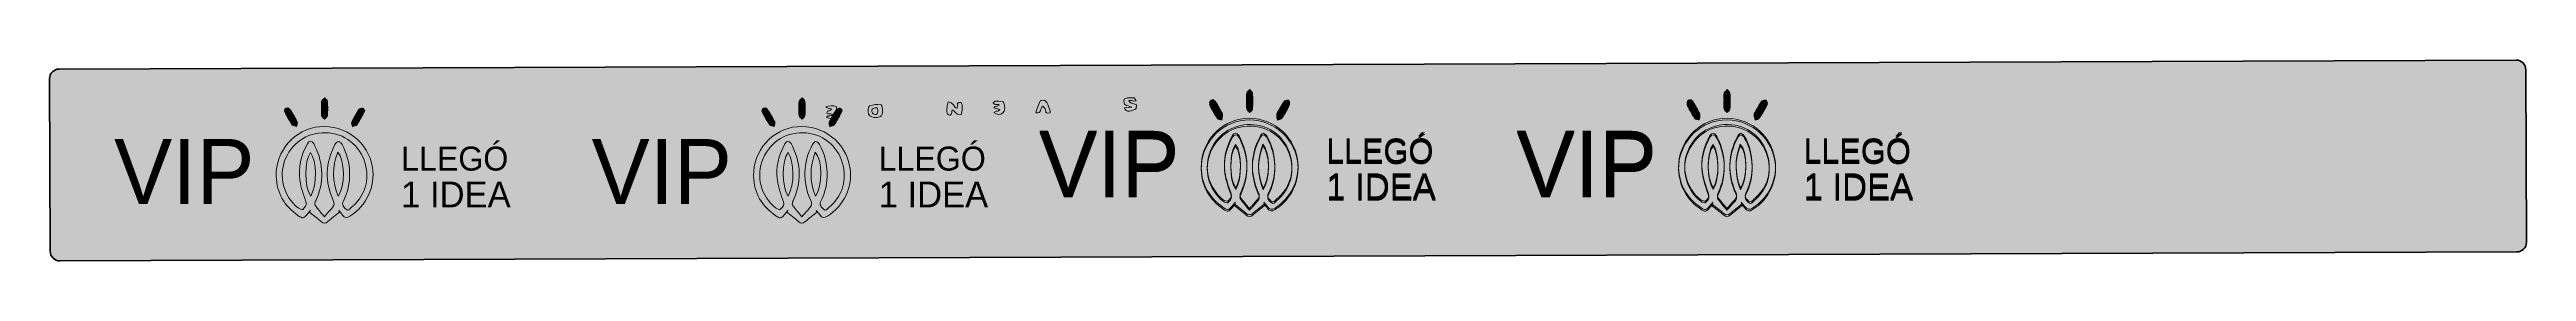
# Model space of a CAD drawing. Header units: millimetres. Extents: x -336 to 268, y -416 to 74.
# Drawn here: x 9.9 to 267.3, y -34.5 to -13.6 of the extents above; entities that cross this region are included whole.
import ezdxf

# ---------------------------------------------------------------- set-up
doc = ezdxf.new("R2010")
doc.units = ezdxf.units.MM
doc.header["$MEASUREMENT"] = 0
doc.layers.add('Capa 1', color=7, linetype='Continuous', lineweight=0)

msp = doc.modelspace()

# ---------------------------------------------------------------- hatches: boundary and pattern name
at = {"layer": 'Capa 1', "true_color": 0x92784b, "transparency": 33554687}
h = msp.add_hatch(color=35, dxfattribs=at)
h.dxf.hatch_style = 2
edge = h.paths.add_edge_path()
edge.add_spline(control_points=[(10.94, -14.52), (10.94, -14.52), (266.28, -13.59), (266.28, -13.59), (266.83, -13.59), (267.28, -14.04), (267.28, -14.59), (267.28, -14.59), (267.34, -32.59), (267.34, -32.59), (267.35, -33.14), (266.9, -33.59), (266.35, -33.59), (266.35, -33.59), (11.01, -34.52), (11.01, -34.52), (10.46, -34.52), (10.01, -34.07), (10.01, -33.52), (10.01, -33.52), (9.94, -15.52), (9.94, -15.52), (9.94, -14.97), (10.39, -14.52), (10.94, -14.52)], knot_values=[0, 0, 0, 0, 1, 1, 1, 2, 2, 2, 3, 3, 3, 4, 4, 4, 5, 5, 5, 6, 6, 6, 7, 7, 7, 8, 8, 8, 8], degree=3, periodic=0)
at = {"layer": 'Capa 1', "true_color": 0x000000, "transparency": 33554687}
h = msp.add_hatch(color=18, dxfattribs=at)
h.dxf.hatch_style = 2
edge = h.paths.add_edge_path()
edge.add_spline(control_points=[(38.2, -18.64), (38.2, -18.39), (38.16, -18.13), (38.22, -17.89), (38.25, -17.75), (38.43, -17.65), (38.54, -17.53), (38.64, -17.65), (38.81, -17.76), (38.82, -17.89), (38.86, -18.38), (38.86, -18.89), (38.82, -19.38), (38.81, -19.51), (38.61, -19.63), (38.5, -19.75), (38.4, -19.62), (38.25, -19.5), (38.21, -19.35), (38.16, -19.12), (38.2, -18.88), (38.2, -18.64), (38.2, -18.64), (38.2, -18.64), (38.2, -18.64)], knot_values=[0, 0, 0, 0, 1, 1, 1, 2, 2, 2, 3, 3, 3, 4, 4, 4, 5, 5, 5, 6, 6, 6, 7, 7, 7, 8, 8, 8, 8], degree=3, periodic=0)
h = msp.add_hatch(color=18, dxfattribs=at)
h.dxf.hatch_style = 2
edge = h.paths.add_edge_path()
edge.add_spline(control_points=[(87.82, -18.64), (87.82, -18.39), (87.78, -18.13), (87.84, -17.89), (87.87, -17.75), (88.04, -17.65), (88.16, -17.53), (88.26, -17.65), (88.43, -17.76), (88.44, -17.89), (88.47, -18.38), (88.48, -18.89), (88.44, -19.38), (88.43, -19.51), (88.23, -19.63), (88.12, -19.75), (88.02, -19.62), (87.86, -19.5), (87.83, -19.35), (87.78, -19.12), (87.82, -18.88), (87.82, -18.64), (87.82, -18.64), (87.82, -18.64), (87.82, -18.64)], knot_values=[0, 0, 0, 0, 1, 1, 1, 2, 2, 2, 3, 3, 3, 4, 4, 4, 5, 5, 5, 6, 6, 6, 7, 7, 7, 8, 8, 8, 8], degree=3, periodic=0)
h = msp.add_hatch(color=18, dxfattribs=at)
h.dxf.hatch_style = 2
edge = h.paths.add_edge_path()
edge.add_spline(control_points=[(130.85, -17.7), (130.92, -17.76), (131.05, -17.83), (131.12, -17.94), (131.37, -18.35), (131.61, -18.76), (131.82, -19.18), (131.87, -19.31), (131.78, -19.5), (131.76, -19.67), (131.6, -19.61), (131.38, -19.61), (131.3, -19.5), (131.02, -19.09), (130.78, -18.64), (130.55, -18.2), (130.42, -17.96), (130.55, -17.71), (130.85, -17.7)], knot_values=[0, 0, 0, 0, 1, 1, 1, 2, 2, 2, 3, 3, 3, 4, 4, 4, 5, 5, 5, 6, 6, 6, 6], degree=3, periodic=0)
h = msp.add_hatch(color=18, dxfattribs=at)
h.dxf.hatch_style = 2
edge = h.paths.add_edge_path()
edge.add_spline(control_points=[(130.85, -17.87), (130.92, -17.93), (131.05, -18), (131.12, -18.11), (131.37, -18.52), (131.61, -18.92), (131.82, -19.35), (131.87, -19.48), (131.78, -19.67), (131.76, -19.83), (131.6, -19.78), (131.38, -19.78), (131.3, -19.67), (131.02, -19.25), (130.78, -18.81), (130.55, -18.37), (130.42, -18.13), (130.55, -17.88), (130.85, -17.87)], knot_values=[0, 0, 0, 0, 1, 1, 1, 2, 2, 2, 3, 3, 3, 4, 4, 4, 5, 5, 5, 6, 6, 6, 6], degree=3, periodic=0)
h = msp.add_hatch(color=18, dxfattribs=at)
h.dxf.hatch_style = 2
edge = h.paths.add_edge_path()
edge.add_spline(control_points=[(134.34, -17.79), (134.34, -17.54), (134.3, -17.28), (134.35, -17.04), (134.38, -16.9), (134.56, -16.79), (134.67, -16.67), (134.77, -16.79), (134.95, -16.91), (134.96, -17.03), (134.99, -17.53), (134.99, -18.03), (134.95, -18.53), (134.95, -18.66), (134.75, -18.77), (134.64, -18.89), (134.54, -18.76), (134.38, -18.64), (134.35, -18.49), (134.3, -18.27), (134.33, -18.02), (134.33, -17.79), (134.34, -17.79), (134.34, -17.79), (134.34, -17.79)], knot_values=[0, 0, 0, 0, 1, 1, 1, 2, 2, 2, 3, 3, 3, 4, 4, 4, 5, 5, 5, 6, 6, 6, 7, 7, 7, 8, 8, 8, 8], degree=3, periodic=0)
h = msp.add_hatch(color=18, dxfattribs=at)
h.dxf.hatch_style = 2
edge = h.paths.add_edge_path()
edge.add_spline(control_points=[(134.34, -17.96), (134.34, -17.71), (134.3, -17.45), (134.35, -17.21), (134.38, -17.07), (134.56, -16.96), (134.67, -16.84), (134.77, -16.96), (134.95, -17.07), (134.96, -17.2), (134.99, -17.7), (134.99, -18.2), (134.95, -18.7), (134.95, -18.83), (134.75, -18.94), (134.64, -19.06), (134.54, -18.93), (134.38, -18.81), (134.35, -18.66), (134.3, -18.44), (134.33, -18.19), (134.33, -17.96), (134.34, -17.96), (134.34, -17.96), (134.34, -17.96)], knot_values=[0, 0, 0, 0, 1, 1, 1, 2, 2, 2, 3, 3, 3, 4, 4, 4, 5, 5, 5, 6, 6, 6, 7, 7, 7, 8, 8, 8, 8], degree=3, periodic=0)
h = msp.add_hatch(color=18, dxfattribs=at)
h.dxf.hatch_style = 2
edge = h.paths.add_edge_path()
edge.add_spline(control_points=[(138.84, -18.01), (138.78, -18.13), (138.75, -18.22), (138.71, -18.3), (138.48, -18.7), (138.27, -19.11), (138.01, -19.49), (137.93, -19.6), (137.71, -19.61), (137.56, -19.67), (137.53, -19.51), (137.43, -19.32), (137.48, -19.2), (137.7, -18.75), (137.96, -18.32), (138.23, -17.9), (138.29, -17.8), (138.49, -17.74), (138.62, -17.75), (138.7, -17.75), (138.77, -17.92), (138.84, -18.01)], knot_values=[0, 0, 0, 0, 1, 1, 1, 2, 2, 2, 3, 3, 3, 4, 4, 4, 5, 5, 5, 6, 6, 6, 7, 7, 7, 7], degree=3, periodic=0)
h = msp.add_hatch(color=18, dxfattribs=at)
h.dxf.hatch_style = 2
edge = h.paths.add_edge_path()
edge.add_spline(control_points=[(138.84, -18.17), (138.78, -18.3), (138.75, -18.39), (138.71, -18.47), (138.48, -18.87), (138.27, -19.28), (138.01, -19.65), (137.93, -19.77), (137.71, -19.78), (137.56, -19.84), (137.53, -19.68), (137.43, -19.48), (137.48, -19.37), (137.7, -18.92), (137.96, -18.48), (138.23, -18.07), (138.29, -17.97), (138.49, -17.91), (138.62, -17.92), (138.7, -17.92), (138.77, -18.09), (138.84, -18.17)], knot_values=[0, 0, 0, 0, 1, 1, 1, 2, 2, 2, 3, 3, 3, 4, 4, 4, 5, 5, 5, 6, 6, 6, 7, 7, 7, 7], degree=3, periodic=0)
h = msp.add_hatch(color=18, dxfattribs=at)
h.dxf.hatch_style = 2
edge = h.paths.add_edge_path()
edge.add_spline(control_points=[(180.47, -17.7), (180.54, -17.76), (180.67, -17.83), (180.74, -17.94), (180.98, -18.35), (181.23, -18.76), (181.43, -19.18), (181.49, -19.31), (181.4, -19.5), (181.38, -19.67), (181.22, -19.61), (181, -19.61), (180.92, -19.5), (180.64, -19.09), (180.4, -18.64), (180.16, -18.2), (180.03, -17.96), (180.17, -17.71), (180.47, -17.7)], knot_values=[0, 0, 0, 0, 1, 1, 1, 2, 2, 2, 3, 3, 3, 4, 4, 4, 5, 5, 5, 6, 6, 6, 6], degree=3, periodic=0)
h = msp.add_hatch(color=18, dxfattribs=at)
h.dxf.hatch_style = 2
edge = h.paths.add_edge_path()
edge.add_spline(control_points=[(180.47, -17.87), (180.54, -17.93), (180.67, -18), (180.74, -18.11), (180.98, -18.52), (181.23, -18.92), (181.43, -19.35), (181.49, -19.48), (181.4, -19.67), (181.38, -19.83), (181.22, -19.78), (181, -19.78), (180.92, -19.67), (180.64, -19.25), (180.4, -18.81), (180.16, -18.37), (180.03, -18.13), (180.17, -17.88), (180.47, -17.87)], knot_values=[0, 0, 0, 0, 1, 1, 1, 2, 2, 2, 3, 3, 3, 4, 4, 4, 5, 5, 5, 6, 6, 6, 6], degree=3, periodic=0)
h = msp.add_hatch(color=18, dxfattribs=at)
h.dxf.hatch_style = 2
edge = h.paths.add_edge_path()
edge.add_spline(control_points=[(183.96, -17.79), (183.96, -17.54), (183.92, -17.28), (183.97, -17.04), (184, -16.9), (184.18, -16.79), (184.29, -16.67), (184.39, -16.79), (184.57, -16.91), (184.57, -17.03), (184.61, -17.53), (184.61, -18.03), (184.57, -18.53), (184.56, -18.66), (184.37, -18.77), (184.25, -18.89), (184.15, -18.76), (184, -18.64), (183.97, -18.49), (183.92, -18.27), (183.95, -18.02), (183.95, -17.79), (183.95, -17.79), (183.95, -17.79), (183.96, -17.79)], knot_values=[0, 0, 0, 0, 1, 1, 1, 2, 2, 2, 3, 3, 3, 4, 4, 4, 5, 5, 5, 6, 6, 6, 7, 7, 7, 8, 8, 8, 8], degree=3, periodic=0)
h = msp.add_hatch(color=18, dxfattribs=at)
h.dxf.hatch_style = 2
edge = h.paths.add_edge_path()
edge.add_spline(control_points=[(183.96, -17.96), (183.96, -17.71), (183.92, -17.45), (183.97, -17.21), (184, -17.07), (184.18, -16.96), (184.29, -16.84), (184.39, -16.96), (184.57, -17.07), (184.57, -17.2), (184.61, -17.7), (184.61, -18.2), (184.57, -18.7), (184.56, -18.83), (184.37, -18.94), (184.25, -19.06), (184.15, -18.93), (184, -18.81), (183.97, -18.66), (183.92, -18.44), (183.95, -18.19), (183.95, -17.96), (183.95, -17.96), (183.95, -17.96), (183.96, -17.96)], knot_values=[0, 0, 0, 0, 1, 1, 1, 2, 2, 2, 3, 3, 3, 4, 4, 4, 5, 5, 5, 6, 6, 6, 7, 7, 7, 8, 8, 8, 8], degree=3, periodic=0)
h = msp.add_hatch(color=18, dxfattribs=at)
h.dxf.hatch_style = 2
edge = h.paths.add_edge_path()
edge.add_spline(control_points=[(188.46, -18.01), (188.4, -18.13), (188.37, -18.22), (188.33, -18.3), (188.1, -18.7), (187.88, -19.11), (187.62, -19.49), (187.55, -19.6), (187.33, -19.61), (187.18, -19.67), (187.15, -19.51), (187.05, -19.32), (187.1, -19.2), (187.32, -18.75), (187.57, -18.32), (187.85, -17.9), (187.91, -17.8), (188.11, -17.74), (188.23, -17.75), (188.32, -17.75), (188.39, -17.92), (188.46, -18.01)], knot_values=[0, 0, 0, 0, 1, 1, 1, 2, 2, 2, 3, 3, 3, 4, 4, 4, 5, 5, 5, 6, 6, 6, 7, 7, 7, 7], degree=3, periodic=0)
h = msp.add_hatch(color=18, dxfattribs=at)
h.dxf.hatch_style = 2
edge = h.paths.add_edge_path()
edge.add_spline(control_points=[(188.46, -18.17), (188.4, -18.3), (188.37, -18.39), (188.33, -18.47), (188.1, -18.87), (187.88, -19.28), (187.62, -19.65), (187.55, -19.77), (187.33, -19.78), (187.18, -19.84), (187.15, -19.68), (187.05, -19.48), (187.1, -19.37), (187.32, -18.92), (187.57, -18.48), (187.85, -18.07), (187.91, -17.97), (188.11, -17.91), (188.23, -17.92), (188.32, -17.92), (188.39, -18.09), (188.46, -18.17)], knot_values=[0, 0, 0, 0, 1, 1, 1, 2, 2, 2, 3, 3, 3, 4, 4, 4, 5, 5, 5, 6, 6, 6, 7, 7, 7, 7], degree=3, periodic=0)
h = msp.add_hatch(color=18, dxfattribs=at)
h.dxf.hatch_style = 2
edge = h.paths.add_edge_path()
edge.add_spline(control_points=[(37.08, -27.76), (37.78, -26.6), (37.71, -24.09), (37.07, -23.23), (36.39, -24.1), (36.39, -26.74), (37.08, -27.76)], knot_values=[0, 0, 0, 0, 1, 1, 1, 2, 2, 2, 2], degree=3, periodic=0)
edge = h.paths.add_edge_path()
edge.add_spline(control_points=[(39.92, -27.79), (40.68, -26.74), (40.64, -23.97), (39.9, -23.2), (39.31, -24.73), (39.3, -26.23), (39.92, -27.79)], knot_values=[0, 0, 0, 0, 1, 1, 1, 2, 2, 2, 2], degree=3, periodic=0)
edge = h.paths.add_edge_path()
edge.add_spline(control_points=[(38.5, -29.93), (38.83, -29.56), (39.08, -29.26), (39.34, -28.97), (39.56, -28.73), (39.56, -28.51), (39.42, -28.22), (38.55, -26.25), (38.6, -24.31), (39.6, -22.4), (39.68, -22.26), (39.85, -22.07), (39.95, -22.08), (40.1, -22.09), (40.27, -22.26), (40.34, -22.4), (40.85, -23.32), (41.11, -24.31), (41.13, -25.35), (41.15, -26.38), (40.95, -27.38), (40.48, -28.3), (40.26, -28.71), (40.55, -28.92), (40.76, -29.14), (40.99, -29.39), (41.16, -29.08), (41.3, -28.96), (42.62, -27.84), (43.14, -26.4), (42.82, -24.71), (42.46, -22.78), (40.87, -21.34), (39, -21.18), (36.99, -21.01), (35.29, -21.99), (34.47, -23.86), (33.69, -25.63), (34.25, -27.81), (35.78, -29), (35.91, -29.1), (36.21, -29.2), (36.26, -29.15), (36.45, -28.94), (36.74, -28.76), (36.59, -28.35), (36.33, -27.62), (36.07, -26.88), (35.96, -26.12), (35.76, -24.78), (36.08, -23.5), (36.74, -22.31), (36.94, -21.96), (37.18, -21.97), (37.4, -22.3), (37.44, -22.38), (37.48, -22.47), (37.52, -22.55), (38.44, -24.44), (38.47, -26.35), (37.6, -28.27), (37.54, -28.4), (37.48, -28.62), (37.54, -28.71), (37.82, -29.11), (38.15, -29.49), (38.5, -29.93)], knot_values=[0, 0, 0, 0, 1, 1, 1, 2, 2, 2, 3, 3, 3, 4, 4, 4, 5, 5, 5, 6, 6, 6, 7, 7, 7, 8, 8, 8, 9, 9, 9, 10, 10, 10, 11, 11, 11, 12, 12, 12, 13, 13, 13, 14, 14, 14, 15, 15, 15, 16, 16, 16, 17, 17, 17, 18, 18, 18, 19, 19, 19, 20, 20, 20, 21, 21, 21, 22, 22, 22, 22], degree=3, periodic=0)
edge = h.paths.add_edge_path()
edge.add_spline(control_points=[(40.08, -29.43), (39.67, -29.76), (39.25, -30.08), (38.86, -30.43), (38.61, -30.65), (38.41, -30.63), (38.17, -30.42), (37.77, -30.08), (37.35, -29.76), (36.93, -29.44), (36.97, -29.37), (37.01, -29.31), (37.05, -29.25), (36.94, -29.39), (36.82, -29.53), (36.71, -29.67), (36.35, -30.1), (36.25, -30.12), (35.79, -29.81), (34.34, -28.82), (33.55, -27.46), (33.49, -25.7), (33.41, -23.06), (35.43, -20.76), (38.01, -20.53), (40.69, -20.3), (43.07, -22.14), (43.5, -24.77), (43.82, -26.77), (42.88, -28.79), (41.16, -29.86), (40.84, -30.07), (40.62, -30.05), (40.39, -29.75), (40.27, -29.58), (40.13, -29.42), (40, -29.26), (40.03, -29.32), (40.05, -29.37), (40.08, -29.43)], knot_values=[0, 0, 0, 0, 1, 1, 1, 2, 2, 2, 3, 3, 3, 4, 4, 4, 5, 5, 5, 6, 6, 6, 7, 7, 7, 8, 8, 8, 9, 9, 9, 10, 10, 10, 11, 11, 11, 12, 12, 12, 13, 13, 13, 13], degree=3, periodic=0)
h = msp.add_hatch(color=18, dxfattribs=at)
h.dxf.hatch_style = 2
edge = h.paths.add_edge_path()
edge.add_spline(control_points=[(34.72, -18.55), (34.79, -18.61), (34.92, -18.69), (34.98, -18.8), (35.23, -19.2), (35.48, -19.61), (35.68, -20.04), (35.74, -20.16), (35.65, -20.36), (35.62, -20.52), (35.47, -20.47), (35.24, -20.46), (35.17, -20.35), (34.89, -19.94), (34.65, -19.5), (34.41, -19.06), (34.28, -18.81), (34.42, -18.57), (34.72, -18.55)], knot_values=[0, 0, 0, 0, 1, 1, 1, 2, 2, 2, 3, 3, 3, 4, 4, 4, 5, 5, 5, 6, 6, 6, 6], degree=3, periodic=0)
h = msp.add_hatch(color=18, dxfattribs=at)
h.dxf.hatch_style = 2
edge = h.paths.add_edge_path()
edge.add_spline(control_points=[(42.7, -18.86), (42.65, -18.99), (42.62, -19.07), (42.57, -19.15), (42.35, -19.55), (42.13, -19.96), (41.87, -20.34), (41.79, -20.45), (41.58, -20.47), (41.42, -20.53), (41.39, -20.37), (41.29, -20.17), (41.35, -20.05), (41.57, -19.6), (41.82, -19.17), (42.09, -18.75), (42.16, -18.65), (42.35, -18.59), (42.48, -18.6), (42.56, -18.61), (42.64, -18.77), (42.7, -18.86)], knot_values=[0, 0, 0, 0, 1, 1, 1, 2, 2, 2, 3, 3, 3, 4, 4, 4, 5, 5, 5, 6, 6, 6, 7, 7, 7, 7], degree=3, periodic=0)
h = msp.add_hatch(color=18, dxfattribs=at)
h.dxf.hatch_style = 2
edge = h.paths.add_edge_path()
edge.add_spline(control_points=[(86.7, -27.76), (87.39, -26.6), (87.33, -24.09), (86.69, -23.23), (86.01, -24.1), (86, -26.74), (86.7, -27.76)], knot_values=[0, 0, 0, 0, 1, 1, 1, 2, 2, 2, 2], degree=3, periodic=0)
edge = h.paths.add_edge_path()
edge.add_spline(control_points=[(89.54, -27.79), (90.3, -26.74), (90.26, -23.97), (89.52, -23.2), (88.93, -24.73), (88.92, -26.23), (89.54, -27.79)], knot_values=[0, 0, 0, 0, 1, 1, 1, 2, 2, 2, 2], degree=3, periodic=0)
edge = h.paths.add_edge_path()
edge.add_spline(control_points=[(88.12, -29.93), (88.45, -29.56), (88.7, -29.26), (88.96, -28.97), (89.18, -28.73), (89.17, -28.51), (89.04, -28.22), (88.17, -26.25), (88.22, -24.31), (89.22, -22.4), (89.3, -22.26), (89.47, -22.07), (89.57, -22.08), (89.71, -22.09), (89.88, -22.26), (89.96, -22.4), (90.46, -23.32), (90.73, -24.31), (90.75, -25.35), (90.77, -26.38), (90.57, -27.38), (90.1, -28.3), (89.88, -28.71), (90.17, -28.92), (90.38, -29.14), (90.61, -29.39), (90.78, -29.08), (90.92, -28.96), (92.24, -27.84), (92.76, -26.4), (92.44, -24.71), (92.08, -22.78), (90.49, -21.34), (88.62, -21.18), (86.61, -21.01), (84.91, -21.99), (84.09, -23.86), (83.31, -25.63), (83.87, -27.81), (85.4, -29), (85.53, -29.1), (85.83, -29.2), (85.88, -29.15), (86.07, -28.94), (86.35, -28.76), (86.21, -28.35), (85.95, -27.62), (85.69, -26.88), (85.58, -26.12), (85.38, -24.78), (85.7, -23.5), (86.36, -22.31), (86.55, -21.96), (86.8, -21.97), (87.01, -22.3), (87.06, -22.38), (87.1, -22.47), (87.14, -22.55), (88.06, -24.44), (88.08, -26.35), (87.21, -28.27), (87.15, -28.4), (87.09, -28.62), (87.16, -28.71), (87.44, -29.11), (87.77, -29.49), (88.12, -29.93)], knot_values=[0, 0, 0, 0, 1, 1, 1, 2, 2, 2, 3, 3, 3, 4, 4, 4, 5, 5, 5, 6, 6, 6, 7, 7, 7, 8, 8, 8, 9, 9, 9, 10, 10, 10, 11, 11, 11, 12, 12, 12, 13, 13, 13, 14, 14, 14, 15, 15, 15, 16, 16, 16, 17, 17, 17, 18, 18, 18, 19, 19, 19, 20, 20, 20, 21, 21, 21, 22, 22, 22, 22], degree=3, periodic=0)
edge = h.paths.add_edge_path()
edge.add_spline(control_points=[(89.7, -29.43), (89.29, -29.76), (88.87, -30.08), (88.48, -30.43), (88.23, -30.65), (88.03, -30.63), (87.79, -30.42), (87.39, -30.08), (86.97, -29.76), (86.55, -29.44), (86.59, -29.37), (86.63, -29.31), (86.67, -29.25), (86.55, -29.39), (86.44, -29.53), (86.32, -29.67), (85.97, -30.1), (85.87, -30.12), (85.41, -29.81), (83.96, -28.82), (83.16, -27.46), (83.11, -25.7), (83.03, -23.06), (85.05, -20.76), (87.63, -20.53), (90.31, -20.3), (92.69, -22.14), (93.12, -24.77), (93.44, -26.77), (92.5, -28.79), (90.78, -29.86), (90.46, -30.07), (90.23, -30.05), (90.01, -29.75), (89.89, -29.58), (89.75, -29.42), (89.61, -29.26), (89.64, -29.32), (89.67, -29.37), (89.7, -29.43)], knot_values=[0, 0, 0, 0, 1, 1, 1, 2, 2, 2, 3, 3, 3, 4, 4, 4, 5, 5, 5, 6, 6, 6, 7, 7, 7, 8, 8, 8, 9, 9, 9, 10, 10, 10, 11, 11, 11, 12, 12, 12, 13, 13, 13, 13], degree=3, periodic=0)
h = msp.add_hatch(color=18, dxfattribs=at)
h.dxf.hatch_style = 2
edge = h.paths.add_edge_path()
edge.add_spline(control_points=[(84.34, -18.55), (84.4, -18.61), (84.53, -18.69), (84.6, -18.8), (84.85, -19.2), (85.1, -19.61), (85.3, -20.04), (85.36, -20.16), (85.27, -20.36), (85.24, -20.52), (85.09, -20.47), (84.86, -20.46), (84.79, -20.35), (84.51, -19.94), (84.27, -19.5), (84.03, -19.06), (83.9, -18.81), (84.03, -18.57), (84.34, -18.55)], knot_values=[0, 0, 0, 0, 1, 1, 1, 2, 2, 2, 3, 3, 3, 4, 4, 4, 5, 5, 5, 6, 6, 6, 6], degree=3, periodic=0)
h = msp.add_hatch(color=18, dxfattribs=at)
h.dxf.hatch_style = 2
edge = h.paths.add_edge_path()
edge.add_spline(control_points=[(92.32, -18.86), (92.27, -18.99), (92.24, -19.07), (92.19, -19.15), (91.96, -19.55), (91.75, -19.96), (91.49, -20.34), (91.41, -20.45), (91.19, -20.47), (91.04, -20.53), (91.01, -20.37), (90.91, -20.17), (90.97, -20.05), (91.18, -19.6), (91.44, -19.17), (91.71, -18.75), (91.78, -18.65), (91.97, -18.59), (92.1, -18.6), (92.18, -18.61), (92.25, -18.77), (92.32, -18.86)], knot_values=[0, 0, 0, 0, 1, 1, 1, 2, 2, 2, 3, 3, 3, 4, 4, 4, 5, 5, 5, 6, 6, 6, 7, 7, 7, 7], degree=3, periodic=0)
h = msp.add_hatch(color=18, dxfattribs=at)
h.dxf.hatch_style = 2
edge = h.paths.add_edge_path()
edge.add_spline(control_points=[(133.21, -26.9), (133.91, -25.75), (133.84, -23.24), (133.2, -22.38), (132.53, -23.25), (132.52, -25.89), (133.21, -26.9)], knot_values=[0, 0, 0, 0, 1, 1, 1, 2, 2, 2, 2], degree=3, periodic=0)
edge = h.paths.add_edge_path()
edge.add_spline(control_points=[(136.06, -26.94), (136.82, -25.88), (136.77, -23.11), (136.04, -22.35), (135.45, -23.88), (135.43, -25.37), (136.06, -26.94)], knot_values=[0, 0, 0, 0, 1, 1, 1, 2, 2, 2, 2], degree=3, periodic=0)
edge = h.paths.add_edge_path()
edge.add_spline(control_points=[(134.64, -29.07), (134.96, -28.7), (135.22, -28.4), (135.48, -28.11), (135.69, -27.88), (135.69, -27.66), (135.56, -27.36), (134.69, -25.4), (134.73, -23.45), (135.74, -21.54), (135.81, -21.4), (135.98, -21.21), (136.09, -21.22), (136.23, -21.24), (136.4, -21.4), (136.48, -21.55), (136.98, -22.46), (137.24, -23.45), (137.27, -24.5), (137.29, -25.53), (137.09, -26.52), (136.61, -27.44), (136.4, -27.86), (136.68, -28.07), (136.89, -28.29), (137.13, -28.53), (137.29, -28.23), (137.44, -28.1), (138.76, -26.98), (139.27, -25.54), (138.96, -23.86), (138.6, -21.93), (137.01, -20.49), (135.13, -20.33), (133.12, -20.15), (131.43, -21.14), (130.6, -23.01), (129.82, -24.77), (130.39, -26.96), (131.92, -28.14), (132.05, -28.24), (132.35, -28.35), (132.39, -28.3), (132.58, -28.08), (132.87, -27.91), (132.72, -27.5), (132.47, -26.77), (132.2, -26.02), (132.09, -25.27), (131.9, -23.92), (132.21, -22.64), (132.87, -21.46), (133.07, -21.11), (133.32, -21.11), (133.53, -21.45), (133.58, -21.53), (133.62, -21.61), (133.66, -21.69), (134.58, -23.59), (134.6, -25.5), (133.73, -27.42), (133.67, -27.55), (133.61, -27.76), (133.67, -27.85), (133.96, -28.26), (134.28, -28.63), (134.64, -29.07)], knot_values=[0, 0, 0, 0, 1, 1, 1, 2, 2, 2, 3, 3, 3, 4, 4, 4, 5, 5, 5, 6, 6, 6, 7, 7, 7, 8, 8, 8, 9, 9, 9, 10, 10, 10, 11, 11, 11, 12, 12, 12, 13, 13, 13, 14, 14, 14, 15, 15, 15, 16, 16, 16, 17, 17, 17, 18, 18, 18, 19, 19, 19, 20, 20, 20, 21, 21, 21, 22, 22, 22, 22], degree=3, periodic=0)
edge = h.paths.add_edge_path()
edge.add_spline(control_points=[(136.22, -28.57), (135.81, -28.9), (135.39, -29.22), (134.99, -29.57), (134.74, -29.8), (134.55, -29.77), (134.3, -29.57), (133.9, -29.23), (133.48, -28.91), (133.07, -28.58), (133.11, -28.52), (133.15, -28.46), (133.19, -28.4), (133.07, -28.54), (132.95, -28.67), (132.84, -28.81), (132.49, -29.24), (132.38, -29.27), (131.92, -28.95), (130.48, -27.97), (129.68, -26.6), (129.63, -24.84), (129.55, -22.2), (131.57, -19.91), (134.15, -19.68), (136.82, -19.44), (139.21, -21.29), (139.63, -23.92), (139.95, -25.91), (139.02, -27.93), (137.3, -29.01), (136.97, -29.21), (136.75, -29.19), (136.53, -28.89), (136.4, -28.72), (136.26, -28.57), (136.13, -28.41), (136.16, -28.46), (136.19, -28.52), (136.22, -28.57)], knot_values=[0, 0, 0, 0, 1, 1, 1, 2, 2, 2, 3, 3, 3, 4, 4, 4, 5, 5, 5, 6, 6, 6, 7, 7, 7, 8, 8, 8, 9, 9, 9, 10, 10, 10, 11, 11, 11, 12, 12, 12, 13, 13, 13, 13], degree=3, periodic=0)
h = msp.add_hatch(color=18, dxfattribs=at)
h.dxf.hatch_style = 2
edge = h.paths.add_edge_path()
edge.add_spline(control_points=[(133.21, -27.07), (133.91, -25.92), (133.84, -23.4), (133.2, -22.55), (132.53, -23.41), (132.52, -26.06), (133.21, -27.07)], knot_values=[0, 0, 0, 0, 1, 1, 1, 2, 2, 2, 2], degree=3, periodic=0)
edge = h.paths.add_edge_path()
edge.add_spline(control_points=[(136.06, -27.11), (136.82, -26.05), (136.77, -23.28), (136.04, -22.51), (135.45, -24.04), (135.43, -25.54), (136.06, -27.11)], knot_values=[0, 0, 0, 0, 1, 1, 1, 2, 2, 2, 2], degree=3, periodic=0)
edge = h.paths.add_edge_path()
edge.add_spline(control_points=[(134.64, -29.24), (134.96, -28.87), (135.22, -28.57), (135.48, -28.28), (135.69, -28.05), (135.69, -27.83), (135.56, -27.53), (134.69, -25.57), (134.73, -23.62), (135.74, -21.71), (135.81, -21.57), (135.98, -21.38), (136.09, -21.39), (136.23, -21.41), (136.4, -21.57), (136.48, -21.71), (136.98, -22.63), (137.24, -23.62), (137.27, -24.67), (137.29, -25.7), (137.09, -26.69), (136.61, -27.61), (136.4, -28.03), (136.68, -28.24), (136.89, -28.45), (137.13, -28.7), (137.29, -28.39), (137.44, -28.27), (138.76, -27.15), (139.27, -25.71), (138.96, -24.02), (138.6, -22.1), (137.01, -20.66), (135.13, -20.49), (133.12, -20.32), (131.43, -21.3), (130.6, -23.18), (129.82, -24.94), (130.39, -27.13), (131.92, -28.31), (132.05, -28.41), (132.35, -28.52), (132.39, -28.47), (132.58, -28.25), (132.87, -28.08), (132.72, -27.66), (132.47, -26.94), (132.2, -26.19), (132.09, -25.43), (131.9, -24.09), (132.21, -22.81), (132.87, -21.63), (133.07, -21.28), (133.32, -21.28), (133.53, -21.62), (133.58, -21.69), (133.62, -21.78), (133.66, -21.86), (134.58, -23.76), (134.6, -25.66), (133.73, -27.59), (133.67, -27.72), (133.61, -27.93), (133.67, -28.02), (133.96, -28.43), (134.28, -28.8), (134.64, -29.24)], knot_values=[0, 0, 0, 0, 1, 1, 1, 2, 2, 2, 3, 3, 3, 4, 4, 4, 5, 5, 5, 6, 6, 6, 7, 7, 7, 8, 8, 8, 9, 9, 9, 10, 10, 10, 11, 11, 11, 12, 12, 12, 13, 13, 13, 14, 14, 14, 15, 15, 15, 16, 16, 16, 17, 17, 17, 18, 18, 18, 19, 19, 19, 20, 20, 20, 21, 21, 21, 22, 22, 22, 22], degree=3, periodic=0)
edge = h.paths.add_edge_path()
edge.add_spline(control_points=[(136.22, -28.74), (135.81, -29.07), (135.39, -29.39), (134.99, -29.74), (134.74, -29.96), (134.55, -29.94), (134.3, -29.74), (133.9, -29.4), (133.48, -29.08), (133.07, -28.75), (133.11, -28.69), (133.15, -28.63), (133.19, -28.57), (133.07, -28.7), (132.95, -28.84), (132.84, -28.98), (132.49, -29.41), (132.38, -29.44), (131.92, -29.12), (130.48, -28.13), (129.68, -26.77), (129.63, -25.01), (129.55, -22.37), (131.57, -20.07), (134.15, -19.85), (136.82, -19.61), (139.21, -21.45), (139.63, -24.09), (139.95, -26.08), (139.02, -28.1), (137.3, -29.18), (136.97, -29.38), (136.75, -29.36), (136.53, -29.06), (136.4, -28.89), (136.26, -28.74), (136.13, -28.58), (136.16, -28.63), (136.19, -28.68), (136.22, -28.74)], knot_values=[0, 0, 0, 0, 1, 1, 1, 2, 2, 2, 3, 3, 3, 4, 4, 4, 5, 5, 5, 6, 6, 6, 7, 7, 7, 8, 8, 8, 9, 9, 9, 10, 10, 10, 11, 11, 11, 12, 12, 12, 13, 13, 13, 13], degree=3, periodic=0)
h = msp.add_hatch(color=18, dxfattribs=at)
h.dxf.hatch_style = 2
edge = h.paths.add_edge_path()
edge.add_spline(control_points=[(182.83, -26.9), (183.53, -25.75), (183.46, -23.24), (182.82, -22.38), (182.14, -23.25), (182.14, -25.89), (182.83, -26.9)], knot_values=[0, 0, 0, 0, 1, 1, 1, 2, 2, 2, 2], degree=3, periodic=0)
edge = h.paths.add_edge_path()
edge.add_spline(control_points=[(185.68, -26.94), (186.44, -25.88), (186.39, -23.11), (185.65, -22.35), (185.06, -23.88), (185.05, -25.37), (185.68, -26.94)], knot_values=[0, 0, 0, 0, 1, 1, 1, 2, 2, 2, 2], degree=3, periodic=0)
edge = h.paths.add_edge_path()
edge.add_spline(control_points=[(184.26, -29.07), (184.58, -28.7), (184.83, -28.4), (185.1, -28.11), (185.31, -27.88), (185.31, -27.66), (185.18, -27.36), (184.3, -25.4), (184.35, -23.45), (185.36, -21.54), (185.43, -21.4), (185.6, -21.21), (185.71, -21.22), (185.85, -21.24), (186.02, -21.4), (186.1, -21.55), (186.6, -22.46), (186.86, -23.45), (186.88, -24.5), (186.91, -25.53), (186.7, -26.52), (186.23, -27.44), (186.02, -27.86), (186.3, -28.07), (186.51, -28.29), (186.75, -28.53), (186.91, -28.23), (187.06, -28.1), (188.37, -26.98), (188.89, -25.54), (188.57, -23.86), (188.21, -21.93), (186.62, -20.49), (184.75, -20.33), (182.74, -20.15), (181.04, -21.14), (180.22, -23.01), (179.44, -24.77), (180.01, -26.96), (181.53, -28.14), (181.67, -28.24), (181.97, -28.35), (182.01, -28.3), (182.2, -28.08), (182.49, -27.91), (182.34, -27.5), (182.08, -26.77), (181.82, -26.02), (181.71, -25.27), (181.51, -23.92), (181.83, -22.64), (182.49, -21.46), (182.69, -21.11), (182.94, -21.11), (183.15, -21.45), (183.2, -21.53), (183.23, -21.61), (183.27, -21.69), (184.2, -23.59), (184.22, -25.5), (183.35, -27.42), (183.29, -27.55), (183.23, -27.76), (183.29, -27.85), (183.57, -28.26), (183.9, -28.63), (184.26, -29.07)], knot_values=[0, 0, 0, 0, 1, 1, 1, 2, 2, 2, 3, 3, 3, 4, 4, 4, 5, 5, 5, 6, 6, 6, 7, 7, 7, 8, 8, 8, 9, 9, 9, 10, 10, 10, 11, 11, 11, 12, 12, 12, 13, 13, 13, 14, 14, 14, 15, 15, 15, 16, 16, 16, 17, 17, 17, 18, 18, 18, 19, 19, 19, 20, 20, 20, 21, 21, 21, 22, 22, 22, 22], degree=3, periodic=0)
edge = h.paths.add_edge_path()
edge.add_spline(control_points=[(185.84, -28.57), (185.43, -28.9), (185.01, -29.22), (184.61, -29.57), (184.36, -29.8), (184.16, -29.77), (183.92, -29.57), (183.52, -29.23), (183.1, -28.91), (182.69, -28.58), (182.73, -28.52), (182.77, -28.46), (182.8, -28.4), (182.69, -28.54), (182.57, -28.67), (182.46, -28.81), (182.11, -29.24), (182, -29.27), (181.54, -28.95), (180.1, -27.97), (179.3, -26.6), (179.24, -24.84), (179.17, -22.2), (181.19, -19.91), (183.77, -19.68), (186.44, -19.44), (188.83, -21.29), (189.25, -23.92), (189.57, -25.91), (188.64, -27.93), (186.92, -29.01), (186.59, -29.21), (186.37, -29.19), (186.15, -28.89), (186.02, -28.72), (185.88, -28.57), (185.75, -28.41), (185.78, -28.46), (185.81, -28.52), (185.84, -28.57)], knot_values=[0, 0, 0, 0, 1, 1, 1, 2, 2, 2, 3, 3, 3, 4, 4, 4, 5, 5, 5, 6, 6, 6, 7, 7, 7, 8, 8, 8, 9, 9, 9, 10, 10, 10, 11, 11, 11, 12, 12, 12, 13, 13, 13, 13], degree=3, periodic=0)
h = msp.add_hatch(color=18, dxfattribs=at)
h.dxf.hatch_style = 2
edge = h.paths.add_edge_path()
edge.add_spline(control_points=[(182.83, -27.07), (183.53, -25.92), (183.46, -23.4), (182.82, -22.55), (182.14, -23.41), (182.14, -26.06), (182.83, -27.07)], knot_values=[0, 0, 0, 0, 1, 1, 1, 2, 2, 2, 2], degree=3, periodic=0)
edge = h.paths.add_edge_path()
edge.add_spline(control_points=[(185.68, -27.11), (186.44, -26.05), (186.39, -23.28), (185.65, -22.51), (185.06, -24.04), (185.05, -25.54), (185.68, -27.11)], knot_values=[0, 0, 0, 0, 1, 1, 1, 2, 2, 2, 2], degree=3, periodic=0)
edge = h.paths.add_edge_path()
edge.add_spline(control_points=[(184.26, -29.24), (184.58, -28.87), (184.83, -28.57), (185.1, -28.28), (185.31, -28.05), (185.31, -27.83), (185.18, -27.53), (184.3, -25.57), (184.35, -23.62), (185.36, -21.71), (185.43, -21.57), (185.6, -21.38), (185.71, -21.39), (185.85, -21.41), (186.02, -21.57), (186.1, -21.71), (186.6, -22.63), (186.86, -23.62), (186.88, -24.67), (186.91, -25.7), (186.7, -26.69), (186.23, -27.61), (186.02, -28.03), (186.3, -28.24), (186.51, -28.45), (186.75, -28.7), (186.91, -28.39), (187.06, -28.27), (188.37, -27.15), (188.89, -25.71), (188.57, -24.02), (188.21, -22.1), (186.62, -20.66), (184.75, -20.49), (182.74, -20.32), (181.04, -21.3), (180.22, -23.18), (179.44, -24.94), (180.01, -27.13), (181.53, -28.31), (181.67, -28.41), (181.97, -28.52), (182.01, -28.47), (182.2, -28.25), (182.49, -28.08), (182.34, -27.66), (182.08, -26.94), (181.82, -26.19), (181.71, -25.43), (181.51, -24.09), (181.83, -22.81), (182.49, -21.63), (182.69, -21.28), (182.94, -21.28), (183.15, -21.62), (183.2, -21.69), (183.23, -21.78), (183.27, -21.86), (184.2, -23.76), (184.22, -25.66), (183.35, -27.59), (183.29, -27.72), (183.23, -27.93), (183.29, -28.02), (183.57, -28.43), (183.9, -28.8), (184.26, -29.24)], knot_values=[0, 0, 0, 0, 1, 1, 1, 2, 2, 2, 3, 3, 3, 4, 4, 4, 5, 5, 5, 6, 6, 6, 7, 7, 7, 8, 8, 8, 9, 9, 9, 10, 10, 10, 11, 11, 11, 12, 12, 12, 13, 13, 13, 14, 14, 14, 15, 15, 15, 16, 16, 16, 17, 17, 17, 18, 18, 18, 19, 19, 19, 20, 20, 20, 21, 21, 21, 22, 22, 22, 22], degree=3, periodic=0)
edge = h.paths.add_edge_path()
edge.add_spline(control_points=[(185.84, -28.74), (185.43, -29.07), (185.01, -29.39), (184.61, -29.74), (184.36, -29.96), (184.16, -29.94), (183.92, -29.74), (183.52, -29.4), (183.1, -29.08), (182.69, -28.75), (182.73, -28.69), (182.77, -28.63), (182.8, -28.57), (182.69, -28.7), (182.57, -28.84), (182.46, -28.98), (182.11, -29.41), (182, -29.44), (181.54, -29.12), (180.1, -28.13), (179.3, -26.77), (179.24, -25.01), (179.17, -22.37), (181.19, -20.07), (183.77, -19.85), (186.44, -19.61), (188.83, -21.45), (189.25, -24.09), (189.57, -26.08), (188.64, -28.1), (186.92, -29.18), (186.59, -29.38), (186.37, -29.36), (186.15, -29.06), (186.02, -28.89), (185.88, -28.74), (185.75, -28.58), (185.78, -28.63), (185.81, -28.68), (185.84, -28.74)], knot_values=[0, 0, 0, 0, 1, 1, 1, 2, 2, 2, 3, 3, 3, 4, 4, 4, 5, 5, 5, 6, 6, 6, 7, 7, 7, 8, 8, 8, 9, 9, 9, 10, 10, 10, 11, 11, 11, 12, 12, 12, 13, 13, 13, 13], degree=3, periodic=0)

# ---------------------------------------------------------------- linework, layer by layer
at = {"layer": 'Capa 1', "color": 35, "lineweight": 35, "true_color": 0x92784b}
msp.add_open_spline([(10.94, -14.52), (10.94, -14.52), (266.28, -13.59), (266.28, -13.59), (266.83, -13.59), (267.28, -14.04), (267.28, -14.59), (267.28, -14.59), (267.34, -32.59), (267.34, -32.59), (267.35, -33.14), (266.9, -33.59), (266.35, -33.59), (266.35, -33.59), (11.01, -34.52), (11.01, -34.52), (10.46, -34.52), (10.01, -34.07), (10.01, -33.52), (10.01, -33.52), (9.94, -15.52), (9.94, -15.52), (9.94, -14.97), (10.39, -14.52), (10.94, -14.52)], degree=3, knots=[0, 0, 0, 0, 1, 1, 1, 2, 2, 2, 3, 3, 3, 4, 4, 4, 5, 5, 5, 6, 6, 6, 7, 7, 7, 8, 8, 8, 8], dxfattribs=at)
at = {"layer": 'Capa 1'}
for points, knots in [([(38.2, -18.64), (38.2, -18.39), (38.16, -18.13), (38.22, -17.89), (38.25, -17.75), (38.43, -17.65), (38.54, -17.53), (38.64, -17.65), (38.81, -17.76), (38.82, -17.89), (38.86, -18.38), (38.86, -18.89), (38.82, -19.38), (38.81, -19.51), (38.61, -19.63), (38.5, -19.75), (38.4, -19.62), (38.25, -19.5), (38.21, -19.35), (38.16, -19.12), (38.2, -18.88), (38.2, -18.64), (38.2, -18.64), (38.2, -18.64), (38.2, -18.64)], [0, 0, 0, 0, 1, 1, 1, 2, 2, 2, 3, 3, 3, 4, 4, 4, 5, 5, 5, 6, 6, 6, 7, 7, 7, 8, 8, 8, 8]), ([(87.82, -18.64), (87.82, -18.39), (87.78, -18.13), (87.84, -17.89), (87.87, -17.75), (88.04, -17.65), (88.16, -17.53), (88.26, -17.65), (88.43, -17.76), (88.44, -17.89), (88.47, -18.38), (88.48, -18.89), (88.44, -19.38), (88.43, -19.51), (88.23, -19.63), (88.12, -19.75), (88.02, -19.62), (87.86, -19.5), (87.83, -19.35), (87.78, -19.12), (87.82, -18.88), (87.82, -18.64), (87.82, -18.64), (87.82, -18.64), (87.82, -18.64)], [0, 0, 0, 0, 1, 1, 1, 2, 2, 2, 3, 3, 3, 4, 4, 4, 5, 5, 5, 6, 6, 6, 7, 7, 7, 8, 8, 8, 8]), ([(104.27, -18.1), (104.27, -18.1), (104.33, -18.12), (104.33, -18.12), (104.33, -18.12), (104.26, -18.59), (104.26, -18.59), (103.96, -18.55), (104.01, -18.49), (103.92, -18.27), (103.62, -18.06), (103.78, -18.04), (103.34, -17.95), (103.34, -17.95), (103.23, -18.36), (103.23, -18.36), (103.22, -18.73), (103.04, -19.33), (103.52, -19.34), (103.85, -19.05), (103.6, -19.09), (103.75, -18.79), (104.17, -18.94), (103.98, -19.29), (104.67, -19.28), (104.8, -18.94), (104.85, -18.32), (104.69, -18), (104.34, -18.02), (104.63, -17.94), (104.27, -18.1)], [0, 0, 0, 0, 1, 1, 1, 2, 2, 2, 3, 3, 3, 4, 4, 4, 5, 5, 5, 6, 6, 6, 7, 7, 7, 8, 8, 8, 9, 9, 9, 10, 10, 10, 10]), ([(108.6, -17.87), (108.16, -17.88), (108.18, -17.83), (108, -18.08), (108.26, -18.25), (108.23, -18.19), (108.6, -18.22), (108.6, -18.22), (108.61, -18.29), (108.61, -18.29), (108.29, -18.51), (108.18, -18.33), (108.08, -18.58), (108.08, -18.58), (108.68, -18.74), (108.68, -18.74), (108.47, -19.04), (108.44, -18.77), (108.09, -19.05), (108.65, -19.58), (109.65, -19.05), (109.03, -17.89), (109.03, -17.89), (108.6, -17.87), (108.6, -17.87)], [0, 0, 0, 0, 1, 1, 1, 2, 2, 2, 3, 3, 3, 4, 4, 4, 5, 5, 5, 6, 6, 6, 7, 7, 7, 8, 8, 8, 8]), ([(113.02, -17.8), (113.02, -17.8), (112.91, -17.81), (112.91, -17.81), (112.78, -18.15), (112.45, -18.77), (112.45, -19.09), (113.06, -19.15), (112.86, -18.68), (113.16, -18.39), (113.68, -18.76), (113.19, -19.17), (113.91, -19.1), (113.98, -18.77), (113.64, -17.99), (113.34, -17.77), (113.34, -17.77), (113.02, -17.8), (113.02, -17.8)], [0, 0, 0, 0, 1, 1, 1, 2, 2, 2, 3, 3, 3, 4, 4, 4, 5, 5, 5, 6, 6, 6, 6]), ([(122.89, -18.25), (122.5, -18.08), (122.22, -18.1), (122.11, -17.8), (122.61, -17.78), (122.34, -17.91), (122.86, -17.84), (122.86, -17.84), (122.67, -17.53), (122.67, -17.53), (122.67, -17.53), (121.93, -17.54), (121.93, -17.54), (121.93, -17.54), (121.62, -17.65), (121.62, -17.65), (121.48, -18.38), (121.82, -18.24), (122.43, -18.51), (122.43, -18.51), (121.66, -18.55), (121.66, -18.55), (121.7, -19.13), (122.54, -18.91), (122.87, -18.63), (122.87, -18.63), (122.89, -18.25), (122.89, -18.25)], [0, 0, 0, 0, 1, 1, 1, 2, 2, 2, 3, 3, 3, 4, 4, 4, 5, 5, 5, 6, 6, 6, 7, 7, 7, 8, 8, 8, 9, 9, 9, 9]), ([(130.85, -17.7), (130.92, -17.76), (131.05, -17.83), (131.12, -17.94), (131.37, -18.35), (131.61, -18.76), (131.82, -19.18), (131.87, -19.31), (131.78, -19.5), (131.76, -19.67), (131.6, -19.61), (131.38, -19.61), (131.3, -19.5), (131.02, -19.09), (130.78, -18.64), (130.55, -18.2), (130.42, -17.96), (130.55, -17.71), (130.85, -17.7)], [0, 0, 0, 0, 1, 1, 1, 2, 2, 2, 3, 3, 3, 4, 4, 4, 5, 5, 5, 6, 6, 6, 6]), ([(130.85, -17.87), (130.92, -17.93), (131.05, -18), (131.12, -18.11), (131.37, -18.52), (131.61, -18.92), (131.82, -19.35), (131.87, -19.48), (131.78, -19.67), (131.76, -19.83), (131.6, -19.78), (131.38, -19.78), (131.3, -19.67), (131.02, -19.25), (130.78, -18.81), (130.55, -18.37), (130.42, -18.13), (130.55, -17.88), (130.85, -17.87)], [0, 0, 0, 0, 1, 1, 1, 2, 2, 2, 3, 3, 3, 4, 4, 4, 5, 5, 5, 6, 6, 6, 6]), ([(134.34, -17.79), (134.34, -17.54), (134.3, -17.28), (134.35, -17.04), (134.38, -16.9), (134.56, -16.79), (134.67, -16.67), (134.77, -16.79), (134.95, -16.91), (134.96, -17.03), (134.99, -17.53), (134.99, -18.03), (134.95, -18.53), (134.95, -18.66), (134.75, -18.77), (134.64, -18.89), (134.54, -18.76), (134.38, -18.64), (134.35, -18.49), (134.3, -18.27), (134.33, -18.02), (134.33, -17.79), (134.34, -17.79), (134.34, -17.79), (134.34, -17.79)], [0, 0, 0, 0, 1, 1, 1, 2, 2, 2, 3, 3, 3, 4, 4, 4, 5, 5, 5, 6, 6, 6, 7, 7, 7, 8, 8, 8, 8]), ([(134.34, -17.96), (134.34, -17.71), (134.3, -17.45), (134.35, -17.21), (134.38, -17.07), (134.56, -16.96), (134.67, -16.84), (134.77, -16.96), (134.95, -17.07), (134.96, -17.2), (134.99, -17.7), (134.99, -18.2), (134.95, -18.7), (134.95, -18.83), (134.75, -18.94), (134.64, -19.06), (134.54, -18.93), (134.38, -18.81), (134.35, -18.66), (134.3, -18.44), (134.33, -18.19), (134.33, -17.96), (134.34, -17.96), (134.34, -17.96), (134.34, -17.96)], [0, 0, 0, 0, 1, 1, 1, 2, 2, 2, 3, 3, 3, 4, 4, 4, 5, 5, 5, 6, 6, 6, 7, 7, 7, 8, 8, 8, 8]), ([(138.84, -18.01), (138.78, -18.13), (138.75, -18.22), (138.71, -18.3), (138.48, -18.7), (138.27, -19.11), (138.01, -19.49), (137.93, -19.6), (137.71, -19.61), (137.56, -19.67), (137.53, -19.51), (137.43, -19.32), (137.48, -19.2), (137.7, -18.75), (137.96, -18.32), (138.23, -17.9), (138.29, -17.8), (138.49, -17.74), (138.62, -17.75), (138.7, -17.75), (138.77, -17.92), (138.84, -18.01)], [0, 0, 0, 0, 1, 1, 1, 2, 2, 2, 3, 3, 3, 4, 4, 4, 5, 5, 5, 6, 6, 6, 7, 7, 7, 7]), ([(138.84, -18.17), (138.78, -18.3), (138.75, -18.39), (138.71, -18.47), (138.48, -18.87), (138.27, -19.28), (138.01, -19.65), (137.93, -19.77), (137.71, -19.78), (137.56, -19.84), (137.53, -19.68), (137.43, -19.48), (137.48, -19.37), (137.7, -18.92), (137.96, -18.48), (138.23, -18.07), (138.29, -17.97), (138.49, -17.91), (138.62, -17.92), (138.7, -17.92), (138.77, -18.09), (138.84, -18.17)], [0, 0, 0, 0, 1, 1, 1, 2, 2, 2, 3, 3, 3, 4, 4, 4, 5, 5, 5, 6, 6, 6, 7, 7, 7, 7]), ([(180.47, -17.7), (180.54, -17.76), (180.67, -17.83), (180.74, -17.94), (180.98, -18.35), (181.23, -18.76), (181.43, -19.18), (181.49, -19.31), (181.4, -19.5), (181.38, -19.67), (181.22, -19.61), (181, -19.61), (180.92, -19.5), (180.64, -19.09), (180.4, -18.64), (180.16, -18.2), (180.03, -17.96), (180.17, -17.71), (180.47, -17.7)], [0, 0, 0, 0, 1, 1, 1, 2, 2, 2, 3, 3, 3, 4, 4, 4, 5, 5, 5, 6, 6, 6, 6]), ([(180.47, -17.87), (180.54, -17.93), (180.67, -18), (180.74, -18.11), (180.98, -18.52), (181.23, -18.92), (181.43, -19.35), (181.49, -19.48), (181.4, -19.67), (181.38, -19.83), (181.22, -19.78), (181, -19.78), (180.92, -19.67), (180.64, -19.25), (180.4, -18.81), (180.16, -18.37), (180.03, -18.13), (180.17, -17.88), (180.47, -17.87)], [0, 0, 0, 0, 1, 1, 1, 2, 2, 2, 3, 3, 3, 4, 4, 4, 5, 5, 5, 6, 6, 6, 6]), ([(183.96, -17.79), (183.96, -17.54), (183.92, -17.28), (183.97, -17.04), (184, -16.9), (184.18, -16.79), (184.29, -16.67), (184.39, -16.79), (184.57, -16.91), (184.57, -17.03), (184.61, -17.53), (184.61, -18.03), (184.57, -18.53), (184.56, -18.66), (184.37, -18.77), (184.25, -18.89), (184.15, -18.76), (184, -18.64), (183.97, -18.49), (183.92, -18.27), (183.95, -18.02), (183.95, -17.79), (183.95, -17.79), (183.95, -17.79), (183.96, -17.79)], [0, 0, 0, 0, 1, 1, 1, 2, 2, 2, 3, 3, 3, 4, 4, 4, 5, 5, 5, 6, 6, 6, 7, 7, 7, 8, 8, 8, 8]), ([(183.96, -17.96), (183.96, -17.71), (183.92, -17.45), (183.97, -17.21), (184, -17.07), (184.18, -16.96), (184.29, -16.84), (184.39, -16.96), (184.57, -17.07), (184.57, -17.2), (184.61, -17.7), (184.61, -18.2), (184.57, -18.7), (184.56, -18.83), (184.37, -18.94), (184.25, -19.06), (184.15, -18.93), (184, -18.81), (183.97, -18.66), (183.92, -18.44), (183.95, -18.19), (183.95, -17.96), (183.95, -17.96), (183.95, -17.96), (183.96, -17.96)], [0, 0, 0, 0, 1, 1, 1, 2, 2, 2, 3, 3, 3, 4, 4, 4, 5, 5, 5, 6, 6, 6, 7, 7, 7, 8, 8, 8, 8]), ([(188.46, -18.01), (188.4, -18.13), (188.37, -18.22), (188.33, -18.3), (188.1, -18.7), (187.88, -19.11), (187.62, -19.49), (187.55, -19.6), (187.33, -19.61), (187.18, -19.67), (187.15, -19.51), (187.05, -19.32), (187.1, -19.2), (187.32, -18.75), (187.57, -18.32), (187.85, -17.9), (187.91, -17.8), (188.11, -17.74), (188.23, -17.75), (188.32, -17.75), (188.39, -17.92), (188.46, -18.01)], [0, 0, 0, 0, 1, 1, 1, 2, 2, 2, 3, 3, 3, 4, 4, 4, 5, 5, 5, 6, 6, 6, 7, 7, 7, 7]), ([(188.46, -18.17), (188.4, -18.3), (188.37, -18.39), (188.33, -18.47), (188.1, -18.87), (187.88, -19.28), (187.62, -19.65), (187.55, -19.77), (187.33, -19.78), (187.18, -19.84), (187.15, -19.68), (187.05, -19.48), (187.1, -19.37), (187.32, -18.92), (187.57, -18.48), (187.85, -18.07), (187.91, -17.97), (188.11, -17.91), (188.23, -17.92), (188.32, -17.92), (188.39, -18.09), (188.46, -18.17)], [0, 0, 0, 0, 1, 1, 1, 2, 2, 2, 3, 3, 3, 4, 4, 4, 5, 5, 5, 6, 6, 6, 7, 7, 7, 7]), ([(40.08, -29.43), (39.67, -29.76), (39.25, -30.08), (38.86, -30.43), (38.61, -30.65), (38.41, -30.63), (38.17, -30.42), (37.77, -30.08), (37.35, -29.76), (36.93, -29.44), (36.97, -29.37), (37.01, -29.31), (37.05, -29.25), (36.94, -29.39), (36.82, -29.53), (36.71, -29.67), (36.35, -30.1), (36.25, -30.12), (35.79, -29.81), (34.34, -28.82), (33.55, -27.46), (33.49, -25.7), (33.41, -23.06), (35.43, -20.76), (38.01, -20.53), (40.69, -20.3), (43.07, -22.14), (43.5, -24.77), (43.82, -26.77), (42.88, -28.79), (41.16, -29.86), (40.84, -30.07), (40.62, -30.05), (40.39, -29.75), (40.27, -29.58), (40.13, -29.42), (40, -29.26), (40.03, -29.32), (40.05, -29.37), (40.08, -29.43)], [0, 0, 0, 0, 1, 1, 1, 2, 2, 2, 3, 3, 3, 4, 4, 4, 5, 5, 5, 6, 6, 6, 7, 7, 7, 8, 8, 8, 9, 9, 9, 10, 10, 10, 11, 11, 11, 12, 12, 12, 13, 13, 13, 13]), ([(34.72, -18.55), (34.79, -18.61), (34.92, -18.69), (34.98, -18.8), (35.23, -19.2), (35.48, -19.61), (35.68, -20.04), (35.74, -20.16), (35.65, -20.36), (35.62, -20.52), (35.47, -20.47), (35.24, -20.46), (35.17, -20.35), (34.89, -19.94), (34.65, -19.5), (34.41, -19.06), (34.28, -18.81), (34.42, -18.57), (34.72, -18.55)], [0, 0, 0, 0, 1, 1, 1, 2, 2, 2, 3, 3, 3, 4, 4, 4, 5, 5, 5, 6, 6, 6, 6]), ([(42.7, -18.86), (42.65, -18.99), (42.62, -19.07), (42.57, -19.15), (42.35, -19.55), (42.13, -19.96), (41.87, -20.34), (41.79, -20.45), (41.58, -20.47), (41.42, -20.53), (41.39, -20.37), (41.29, -20.17), (41.35, -20.05), (41.57, -19.6), (41.82, -19.17), (42.09, -18.75), (42.16, -18.65), (42.35, -18.59), (42.48, -18.6), (42.56, -18.61), (42.64, -18.77), (42.7, -18.86)], [0, 0, 0, 0, 1, 1, 1, 2, 2, 2, 3, 3, 3, 4, 4, 4, 5, 5, 5, 6, 6, 6, 7, 7, 7, 7]), ([(89.7, -29.43), (89.29, -29.76), (88.87, -30.08), (88.48, -30.43), (88.23, -30.65), (88.03, -30.63), (87.79, -30.42), (87.39, -30.08), (86.97, -29.76), (86.55, -29.44), (86.59, -29.37), (86.63, -29.31), (86.67, -29.25), (86.55, -29.39), (86.44, -29.53), (86.32, -29.67), (85.97, -30.1), (85.87, -30.12), (85.41, -29.81), (83.96, -28.82), (83.16, -27.46), (83.11, -25.7), (83.03, -23.06), (85.05, -20.76), (87.63, -20.53), (90.31, -20.3), (92.69, -22.14), (93.12, -24.77), (93.44, -26.77), (92.5, -28.79), (90.78, -29.86), (90.46, -30.07), (90.23, -30.05), (90.01, -29.75), (89.89, -29.58), (89.75, -29.42), (89.61, -29.26), (89.64, -29.32), (89.67, -29.37), (89.7, -29.43)], [0, 0, 0, 0, 1, 1, 1, 2, 2, 2, 3, 3, 3, 4, 4, 4, 5, 5, 5, 6, 6, 6, 7, 7, 7, 8, 8, 8, 9, 9, 9, 10, 10, 10, 11, 11, 11, 12, 12, 12, 13, 13, 13, 13]), ([(84.34, -18.55), (84.4, -18.61), (84.53, -18.69), (84.6, -18.8), (84.85, -19.2), (85.1, -19.61), (85.3, -20.04), (85.36, -20.16), (85.27, -20.36), (85.24, -20.52), (85.09, -20.47), (84.86, -20.46), (84.79, -20.35), (84.51, -19.94), (84.27, -19.5), (84.03, -19.06), (83.9, -18.81), (84.03, -18.57), (84.34, -18.55)], [0, 0, 0, 0, 1, 1, 1, 2, 2, 2, 3, 3, 3, 4, 4, 4, 5, 5, 5, 6, 6, 6, 6]), ([(91.69, -18.42), (91.4, -18.3), (90.91, -18.33), (90.61, -18.46), (90.83, -18.65), (90.87, -18.57), (91.19, -18.66), (90.99, -19.12), (90.81, -18.64), (90.72, -19.12), (91.04, -19.25), (90.98, -19.12), (91.3, -19.27), (90.97, -19.6), (90.94, -19.19), (90.69, -19.57), (90.99, -19.71), (91.34, -19.66), (91.73, -19.62), (91.84, -19.31), (91.82, -18.7), (91.69, -18.42)], [0, 0, 0, 0, 1, 1, 1, 2, 2, 2, 3, 3, 3, 4, 4, 4, 5, 5, 5, 6, 6, 6, 7, 7, 7, 7]), ([(92.32, -18.86), (92.27, -18.99), (92.24, -19.07), (92.19, -19.15), (91.96, -19.55), (91.75, -19.96), (91.49, -20.34), (91.41, -20.45), (91.19, -20.47), (91.04, -20.53), (91.01, -20.37), (90.91, -20.17), (90.97, -20.05), (91.18, -19.6), (91.44, -19.17), (91.71, -18.75), (91.78, -18.65), (91.97, -18.59), (92.1, -18.6), (92.18, -18.61), (92.25, -18.77), (92.32, -18.86)], [0, 0, 0, 0, 1, 1, 1, 2, 2, 2, 3, 3, 3, 4, 4, 4, 5, 5, 5, 6, 6, 6, 7, 7, 7, 7]), ([(95.14, -18.37), (95.13, -18.44), (95.28, -18.45), (95.08, -18.43), (94.77, -19.25), (95.28, -19.8), (96.31, -19.48), (96.58, -19.24), (96.53, -18.53), (96.37, -18.24), (95.83, -18.15), (95.61, -18.24), (95.14, -18.37)], [0, 0, 0, 0, 1, 1, 1, 2, 2, 2, 3, 3, 3, 4, 4, 4, 4]), ([(95.95, -18.57), (96.04, -18.81), (96.1, -19.48), (95.55, -19.2), (95.33, -19.08), (95.21, -18.5), (95.95, -18.57)], [0, 0, 0, 0, 1, 1, 1, 2, 2, 2, 2]), ([(136.22, -28.57), (135.81, -28.9), (135.39, -29.22), (134.99, -29.57), (134.74, -29.8), (134.55, -29.77), (134.3, -29.57), (133.9, -29.23), (133.48, -28.91), (133.07, -28.58), (133.11, -28.52), (133.15, -28.46), (133.19, -28.4), (133.07, -28.54), (132.95, -28.67), (132.84, -28.81), (132.49, -29.24), (132.38, -29.27), (131.92, -28.95), (130.48, -27.97), (129.68, -26.6), (129.63, -24.84), (129.55, -22.2), (131.57, -19.91), (134.15, -19.68), (136.82, -19.44), (139.21, -21.29), (139.63, -23.92), (139.95, -25.91), (139.02, -27.93), (137.3, -29.01), (136.97, -29.21), (136.75, -29.19), (136.53, -28.89), (136.4, -28.72), (136.26, -28.57), (136.13, -28.41), (136.16, -28.46), (136.19, -28.52), (136.22, -28.57)], [0, 0, 0, 0, 1, 1, 1, 2, 2, 2, 3, 3, 3, 4, 4, 4, 5, 5, 5, 6, 6, 6, 7, 7, 7, 8, 8, 8, 9, 9, 9, 10, 10, 10, 11, 11, 11, 12, 12, 12, 13, 13, 13, 13]), ([(136.22, -28.74), (135.81, -29.07), (135.39, -29.39), (134.99, -29.74), (134.74, -29.96), (134.55, -29.94), (134.3, -29.74), (133.9, -29.4), (133.48, -29.08), (133.07, -28.75), (133.11, -28.69), (133.15, -28.63), (133.19, -28.57), (133.07, -28.7), (132.95, -28.84), (132.84, -28.98), (132.49, -29.41), (132.38, -29.44), (131.92, -29.12), (130.48, -28.13), (129.68, -26.77), (129.63, -25.01), (129.55, -22.37), (131.57, -20.07), (134.15, -19.85), (136.82, -19.61), (139.21, -21.45), (139.63, -24.09), (139.95, -26.08), (139.02, -28.1), (137.3, -29.18), (136.97, -29.38), (136.75, -29.36), (136.53, -29.06), (136.4, -28.89), (136.26, -28.74), (136.13, -28.58), (136.16, -28.63), (136.19, -28.68), (136.22, -28.74)], [0, 0, 0, 0, 1, 1, 1, 2, 2, 2, 3, 3, 3, 4, 4, 4, 5, 5, 5, 6, 6, 6, 7, 7, 7, 8, 8, 8, 9, 9, 9, 10, 10, 10, 11, 11, 11, 12, 12, 12, 13, 13, 13, 13]), ([(134.64, -29.07), (134.96, -28.7), (135.22, -28.4), (135.48, -28.11), (135.69, -27.88), (135.69, -27.66), (135.56, -27.36), (134.69, -25.4), (134.73, -23.45), (135.74, -21.54), (135.81, -21.4), (135.98, -21.21), (136.09, -21.22), (136.23, -21.24), (136.4, -21.4), (136.48, -21.55), (136.98, -22.46), (137.24, -23.45), (137.27, -24.5), (137.29, -25.53), (137.09, -26.52), (136.61, -27.44), (136.4, -27.86), (136.68, -28.07), (136.89, -28.29), (137.13, -28.53), (137.29, -28.23), (137.44, -28.1), (138.76, -26.98), (139.27, -25.54), (138.96, -23.86), (138.6, -21.93), (137.01, -20.49), (135.13, -20.33), (133.12, -20.15), (131.43, -21.14), (130.6, -23.01), (129.82, -24.77), (130.39, -26.96), (131.92, -28.14), (132.05, -28.24), (132.35, -28.35), (132.39, -28.3), (132.58, -28.08), (132.87, -27.91), (132.72, -27.5), (132.47, -26.77), (132.2, -26.02), (132.09, -25.27), (131.9, -23.92), (132.21, -22.64), (132.87, -21.46), (133.07, -21.11), (133.32, -21.11), (133.53, -21.45), (133.58, -21.53), (133.62, -21.61), (133.66, -21.69), (134.58, -23.59), (134.6, -25.5), (133.73, -27.42), (133.67, -27.55), (133.61, -27.76), (133.67, -27.85), (133.96, -28.26), (134.28, -28.63), (134.64, -29.07)], [0, 0, 0, 0, 1, 1, 1, 2, 2, 2, 3, 3, 3, 4, 4, 4, 5, 5, 5, 6, 6, 6, 7, 7, 7, 8, 8, 8, 9, 9, 9, 10, 10, 10, 11, 11, 11, 12, 12, 12, 13, 13, 13, 14, 14, 14, 15, 15, 15, 16, 16, 16, 17, 17, 17, 18, 18, 18, 19, 19, 19, 20, 20, 20, 21, 21, 21, 22, 22, 22, 22]), ([(134.64, -29.24), (134.96, -28.87), (135.22, -28.57), (135.48, -28.28), (135.69, -28.05), (135.69, -27.83), (135.56, -27.53), (134.69, -25.57), (134.73, -23.62), (135.74, -21.71), (135.81, -21.57), (135.98, -21.38), (136.09, -21.39), (136.23, -21.41), (136.4, -21.57), (136.48, -21.71), (136.98, -22.63), (137.24, -23.62), (137.27, -24.67), (137.29, -25.7), (137.09, -26.69), (136.61, -27.61), (136.4, -28.03), (136.68, -28.24), (136.89, -28.45), (137.13, -28.7), (137.29, -28.39), (137.44, -28.27), (138.76, -27.15), (139.27, -25.71), (138.96, -24.02), (138.6, -22.1), (137.01, -20.66), (135.13, -20.49), (133.12, -20.32), (131.43, -21.3), (130.6, -23.18), (129.82, -24.94), (130.39, -27.13), (131.92, -28.31), (132.05, -28.41), (132.35, -28.52), (132.39, -28.47), (132.58, -28.25), (132.87, -28.08), (132.72, -27.66), (132.47, -26.94), (132.2, -26.19), (132.09, -25.43), (131.9, -24.09), (132.21, -22.81), (132.87, -21.63), (133.07, -21.28), (133.32, -21.28), (133.53, -21.62), (133.58, -21.69), (133.62, -21.78), (133.66, -21.86), (134.58, -23.76), (134.6, -25.66), (133.73, -27.59), (133.67, -27.72), (133.61, -27.93), (133.67, -28.02), (133.96, -28.43), (134.28, -28.8), (134.64, -29.24)], [0, 0, 0, 0, 1, 1, 1, 2, 2, 2, 3, 3, 3, 4, 4, 4, 5, 5, 5, 6, 6, 6, 7, 7, 7, 8, 8, 8, 9, 9, 9, 10, 10, 10, 11, 11, 11, 12, 12, 12, 13, 13, 13, 14, 14, 14, 15, 15, 15, 16, 16, 16, 17, 17, 17, 18, 18, 18, 19, 19, 19, 20, 20, 20, 21, 21, 21, 22, 22, 22, 22]), ([(185.84, -28.57), (185.43, -28.9), (185.01, -29.22), (184.61, -29.57), (184.36, -29.8), (184.16, -29.77), (183.92, -29.57), (183.52, -29.23), (183.1, -28.91), (182.69, -28.58), (182.73, -28.52), (182.77, -28.46), (182.8, -28.4), (182.69, -28.54), (182.57, -28.67), (182.46, -28.81), (182.11, -29.24), (182, -29.27), (181.54, -28.95), (180.1, -27.97), (179.3, -26.6), (179.24, -24.84), (179.17, -22.2), (181.19, -19.91), (183.77, -19.68), (186.44, -19.44), (188.83, -21.29), (189.25, -23.92), (189.57, -25.91), (188.64, -27.93), (186.92, -29.01), (186.59, -29.21), (186.37, -29.19), (186.15, -28.89), (186.02, -28.72), (185.88, -28.57), (185.75, -28.41), (185.78, -28.46), (185.81, -28.52), (185.84, -28.57)], [0, 0, 0, 0, 1, 1, 1, 2, 2, 2, 3, 3, 3, 4, 4, 4, 5, 5, 5, 6, 6, 6, 7, 7, 7, 8, 8, 8, 9, 9, 9, 10, 10, 10, 11, 11, 11, 12, 12, 12, 13, 13, 13, 13]), ([(185.84, -28.74), (185.43, -29.07), (185.01, -29.39), (184.61, -29.74), (184.36, -29.96), (184.16, -29.94), (183.92, -29.74), (183.52, -29.4), (183.1, -29.08), (182.69, -28.75), (182.73, -28.69), (182.77, -28.63), (182.8, -28.57), (182.69, -28.7), (182.57, -28.84), (182.46, -28.98), (182.11, -29.41), (182, -29.44), (181.54, -29.12), (180.1, -28.13), (179.3, -26.77), (179.24, -25.01), (179.17, -22.37), (181.19, -20.07), (183.77, -19.85), (186.44, -19.61), (188.83, -21.45), (189.25, -24.09), (189.57, -26.08), (188.64, -28.1), (186.92, -29.18), (186.59, -29.38), (186.37, -29.36), (186.15, -29.06), (186.02, -28.89), (185.88, -28.74), (185.75, -28.58), (185.78, -28.63), (185.81, -28.68), (185.84, -28.74)], [0, 0, 0, 0, 1, 1, 1, 2, 2, 2, 3, 3, 3, 4, 4, 4, 5, 5, 5, 6, 6, 6, 7, 7, 7, 8, 8, 8, 9, 9, 9, 10, 10, 10, 11, 11, 11, 12, 12, 12, 13, 13, 13, 13]), ([(184.26, -29.07), (184.58, -28.7), (184.83, -28.4), (185.1, -28.11), (185.31, -27.88), (185.31, -27.66), (185.18, -27.36), (184.3, -25.4), (184.35, -23.45), (185.36, -21.54), (185.43, -21.4), (185.6, -21.21), (185.71, -21.22), (185.85, -21.24), (186.02, -21.4), (186.1, -21.55), (186.6, -22.46), (186.86, -23.45), (186.88, -24.5), (186.91, -25.53), (186.7, -26.52), (186.23, -27.44), (186.02, -27.86), (186.3, -28.07), (186.51, -28.29), (186.75, -28.53), (186.91, -28.23), (187.06, -28.1), (188.37, -26.98), (188.89, -25.54), (188.57, -23.86), (188.21, -21.93), (186.62, -20.49), (184.75, -20.33), (182.74, -20.15), (181.04, -21.14), (180.22, -23.01), (179.44, -24.77), (180.01, -26.96), (181.53, -28.14), (181.67, -28.24), (181.97, -28.35), (182.01, -28.3), (182.2, -28.08), (182.49, -27.91), (182.34, -27.5), (182.08, -26.77), (181.82, -26.02), (181.71, -25.27), (181.51, -23.92), (181.83, -22.64), (182.49, -21.46), (182.69, -21.11), (182.94, -21.11), (183.15, -21.45), (183.2, -21.53), (183.23, -21.61), (183.27, -21.69), (184.2, -23.59), (184.22, -25.5), (183.35, -27.42), (183.29, -27.55), (183.23, -27.76), (183.29, -27.85), (183.57, -28.26), (183.9, -28.63), (184.26, -29.07)], [0, 0, 0, 0, 1, 1, 1, 2, 2, 2, 3, 3, 3, 4, 4, 4, 5, 5, 5, 6, 6, 6, 7, 7, 7, 8, 8, 8, 9, 9, 9, 10, 10, 10, 11, 11, 11, 12, 12, 12, 13, 13, 13, 14, 14, 14, 15, 15, 15, 16, 16, 16, 17, 17, 17, 18, 18, 18, 19, 19, 19, 20, 20, 20, 21, 21, 21, 22, 22, 22, 22]), ([(184.26, -29.24), (184.58, -28.87), (184.83, -28.57), (185.1, -28.28), (185.31, -28.05), (185.31, -27.83), (185.18, -27.53), (184.3, -25.57), (184.35, -23.62), (185.36, -21.71), (185.43, -21.57), (185.6, -21.38), (185.71, -21.39), (185.85, -21.41), (186.02, -21.57), (186.1, -21.71), (186.6, -22.63), (186.86, -23.62), (186.88, -24.67), (186.91, -25.7), (186.7, -26.69), (186.23, -27.61), (186.02, -28.03), (186.3, -28.24), (186.51, -28.45), (186.75, -28.7), (186.91, -28.39), (187.06, -28.27), (188.37, -27.15), (188.89, -25.71), (188.57, -24.02), (188.21, -22.1), (186.62, -20.66), (184.75, -20.49), (182.74, -20.32), (181.04, -21.3), (180.22, -23.18), (179.44, -24.94), (180.01, -27.13), (181.53, -28.31), (181.67, -28.41), (181.97, -28.52), (182.01, -28.47), (182.2, -28.25), (182.49, -28.08), (182.34, -27.66), (182.08, -26.94), (181.82, -26.19), (181.71, -25.43), (181.51, -24.09), (181.83, -22.81), (182.49, -21.63), (182.69, -21.28), (182.94, -21.28), (183.15, -21.62), (183.2, -21.69), (183.23, -21.78), (183.27, -21.86), (184.2, -23.76), (184.22, -25.66), (183.35, -27.59), (183.29, -27.72), (183.23, -27.93), (183.29, -28.02), (183.57, -28.43), (183.9, -28.8), (184.26, -29.24)], [0, 0, 0, 0, 1, 1, 1, 2, 2, 2, 3, 3, 3, 4, 4, 4, 5, 5, 5, 6, 6, 6, 7, 7, 7, 8, 8, 8, 9, 9, 9, 10, 10, 10, 11, 11, 11, 12, 12, 12, 13, 13, 13, 14, 14, 14, 15, 15, 15, 16, 16, 16, 17, 17, 17, 18, 18, 18, 19, 19, 19, 20, 20, 20, 21, 21, 21, 22, 22, 22, 22]), ([(38.5, -29.93), (38.83, -29.56), (39.08, -29.26), (39.34, -28.97), (39.56, -28.73), (39.56, -28.51), (39.42, -28.22), (38.55, -26.25), (38.6, -24.31), (39.6, -22.4), (39.68, -22.26), (39.85, -22.07), (39.95, -22.08), (40.1, -22.09), (40.27, -22.26), (40.34, -22.4), (40.85, -23.32), (41.11, -24.31), (41.13, -25.35), (41.15, -26.38), (40.95, -27.38), (40.48, -28.3), (40.26, -28.71), (40.55, -28.92), (40.76, -29.14), (40.99, -29.39), (41.16, -29.08), (41.3, -28.96), (42.62, -27.84), (43.14, -26.4), (42.82, -24.71), (42.46, -22.78), (40.87, -21.34), (39, -21.18), (36.99, -21.01), (35.29, -21.99), (34.47, -23.86), (33.69, -25.63), (34.25, -27.81), (35.78, -29), (35.91, -29.1), (36.21, -29.2), (36.26, -29.15), (36.45, -28.94), (36.74, -28.76), (36.59, -28.35), (36.33, -27.62), (36.07, -26.88), (35.96, -26.12), (35.76, -24.78), (36.08, -23.5), (36.74, -22.31), (36.94, -21.96), (37.18, -21.97), (37.4, -22.3), (37.44, -22.38), (37.48, -22.47), (37.52, -22.55), (38.44, -24.44), (38.47, -26.35), (37.6, -28.27), (37.54, -28.4), (37.48, -28.62), (37.54, -28.71), (37.82, -29.11), (38.15, -29.49), (38.5, -29.93)], [0, 0, 0, 0, 1, 1, 1, 2, 2, 2, 3, 3, 3, 4, 4, 4, 5, 5, 5, 6, 6, 6, 7, 7, 7, 8, 8, 8, 9, 9, 9, 10, 10, 10, 11, 11, 11, 12, 12, 12, 13, 13, 13, 14, 14, 14, 15, 15, 15, 16, 16, 16, 17, 17, 17, 18, 18, 18, 19, 19, 19, 20, 20, 20, 21, 21, 21, 22, 22, 22, 22]), ([(88.12, -29.93), (88.45, -29.56), (88.7, -29.26), (88.96, -28.97), (89.18, -28.73), (89.17, -28.51), (89.04, -28.22), (88.17, -26.25), (88.22, -24.31), (89.22, -22.4), (89.3, -22.26), (89.47, -22.07), (89.57, -22.08), (89.71, -22.09), (89.88, -22.26), (89.96, -22.4), (90.46, -23.32), (90.73, -24.31), (90.75, -25.35), (90.77, -26.38), (90.57, -27.38), (90.1, -28.3), (89.88, -28.71), (90.17, -28.92), (90.38, -29.14), (90.61, -29.39), (90.78, -29.08), (90.92, -28.96), (92.24, -27.84), (92.76, -26.4), (92.44, -24.71), (92.08, -22.78), (90.49, -21.34), (88.62, -21.18), (86.61, -21.01), (84.91, -21.99), (84.09, -23.86), (83.31, -25.63), (83.87, -27.81), (85.4, -29), (85.53, -29.1), (85.83, -29.2), (85.88, -29.15), (86.07, -28.94), (86.35, -28.76), (86.21, -28.35), (85.95, -27.62), (85.69, -26.88), (85.58, -26.12), (85.38, -24.78), (85.7, -23.5), (86.36, -22.31), (86.55, -21.96), (86.8, -21.97), (87.01, -22.3), (87.06, -22.38), (87.1, -22.47), (87.14, -22.55), (88.06, -24.44), (88.08, -26.35), (87.21, -28.27), (87.15, -28.4), (87.09, -28.62), (87.16, -28.71), (87.44, -29.11), (87.77, -29.49), (88.12, -29.93)], [0, 0, 0, 0, 1, 1, 1, 2, 2, 2, 3, 3, 3, 4, 4, 4, 5, 5, 5, 6, 6, 6, 7, 7, 7, 8, 8, 8, 9, 9, 9, 10, 10, 10, 11, 11, 11, 12, 12, 12, 13, 13, 13, 14, 14, 14, 15, 15, 15, 16, 16, 16, 17, 17, 17, 18, 18, 18, 19, 19, 19, 20, 20, 20, 21, 21, 21, 22, 22, 22, 22]), ([(133.21, -26.9), (133.91, -25.75), (133.84, -23.24), (133.2, -22.38), (132.53, -23.25), (132.52, -25.89), (133.21, -26.9)], [0, 0, 0, 0, 1, 1, 1, 2, 2, 2, 2]), ([(133.21, -27.07), (133.91, -25.92), (133.84, -23.4), (133.2, -22.55), (132.53, -23.41), (132.52, -26.06), (133.21, -27.07)], [0, 0, 0, 0, 1, 1, 1, 2, 2, 2, 2]), ([(136.06, -26.94), (136.82, -25.88), (136.77, -23.11), (136.04, -22.35), (135.45, -23.88), (135.43, -25.37), (136.06, -26.94)], [0, 0, 0, 0, 1, 1, 1, 2, 2, 2, 2]), ([(136.06, -27.11), (136.82, -26.05), (136.77, -23.28), (136.04, -22.51), (135.45, -24.04), (135.43, -25.54), (136.06, -27.11)], [0, 0, 0, 0, 1, 1, 1, 2, 2, 2, 2]), ([(182.83, -26.9), (183.53, -25.75), (183.46, -23.24), (182.82, -22.38), (182.14, -23.25), (182.14, -25.89), (182.83, -26.9)], [0, 0, 0, 0, 1, 1, 1, 2, 2, 2, 2]), ([(182.83, -27.07), (183.53, -25.92), (183.46, -23.4), (182.82, -22.55), (182.14, -23.41), (182.14, -26.06), (182.83, -27.07)], [0, 0, 0, 0, 1, 1, 1, 2, 2, 2, 2]), ([(185.68, -26.94), (186.44, -25.88), (186.39, -23.11), (185.65, -22.35), (185.06, -23.88), (185.05, -25.37), (185.68, -26.94)], [0, 0, 0, 0, 1, 1, 1, 2, 2, 2, 2]), ([(185.68, -27.11), (186.44, -26.05), (186.39, -23.28), (185.65, -22.51), (185.06, -24.04), (185.05, -25.54), (185.68, -27.11)], [0, 0, 0, 0, 1, 1, 1, 2, 2, 2, 2]), ([(37.08, -27.76), (37.78, -26.6), (37.71, -24.09), (37.07, -23.23), (36.39, -24.1), (36.39, -26.74), (37.08, -27.76)], [0, 0, 0, 0, 1, 1, 1, 2, 2, 2, 2]), ([(39.92, -27.79), (40.68, -26.74), (40.64, -23.97), (39.9, -23.2), (39.31, -24.73), (39.3, -26.23), (39.92, -27.79)], [0, 0, 0, 0, 1, 1, 1, 2, 2, 2, 2]), ([(86.7, -27.76), (87.39, -26.6), (87.33, -24.09), (86.69, -23.23), (86.01, -24.1), (86, -26.74), (86.7, -27.76)], [0, 0, 0, 0, 1, 1, 1, 2, 2, 2, 2]), ([(89.54, -27.79), (90.3, -26.74), (90.26, -23.97), (89.52, -23.2), (88.93, -24.73), (88.92, -26.23), (89.54, -27.79)], [0, 0, 0, 0, 1, 1, 1, 2, 2, 2, 2])]:
    msp.add_open_spline(points, degree=3, knots=knots, dxfattribs=at)

# ---------------------------------------------------------------- texts
at = {"layer": 'Capa 1', "char_height": 0.2, "attachment_point": 7}
for s, insert in [('\\C250;\\c1776925;\\FAcorde-Medium|b0|i0|c1;\\H6.770384;\\W1.000000;VIP', (16.65, -28.59)), ('\\C250;\\c1776925;\\FKeep Calm Medium|b0|i0|c1;\\H2.497667;\\W1.000000;LLEGÓ\\H2.687630; ', (46.48, -25.14)), ('\\C250;\\c1776925;\\FAcorde-Medium|b0|i0|c1;\\H6.770384;\\W1.000000;VIP', (66.27, -28.59)), ('\\C250;\\c1776925;\\FKeep Calm Medium|b0|i0|c1;\\H2.497667;\\W1.000000;LLEGÓ\\H2.687630; ', (96.1, -25.14)), ('\\C250;\\c1776925;\\FAcorde-Medium|b0|i0|c1;\\H6.770384;\\W1.000000;VIP', (112.78, -27.73)), ('\\C250;\\c1776925;\\FAcorde-Medium|b0|i0|c1;\\H6.770384;\\W1.000000;VIP', (112.78, -27.9)), ('\\C250;\\c1776925;\\FKeep Calm Medium|b0|i0|c1;\\H2.497667;\\W1.000000;LLEGÓ\\H2.687630; ', (142.62, -24.29)), ('\\C250;\\c1776925;\\FKeep Calm Medium|b0|i0|c1;\\H2.497667;\\W1.000000;LLEGÓ\\H2.687630; ', (142.62, -24.46)), ('\\C250;\\c1776925;\\FAcorde-Medium|b0|i0|c1;\\H6.770384;\\W1.000000;VIP', (162.4, -27.73)), ('\\C250;\\c1776925;\\FAcorde-Medium|b0|i0|c1;\\H6.770384;\\W1.000000;VIP', (162.4, -27.9)), ('\\C250;\\c1776925;\\FKeep Calm Medium|b0|i0|c1;\\H2.497667;\\W1.000000;LLEGÓ\\H2.687630; ', (192.23, -24.29)), ('\\C250;\\c1776925;\\FKeep Calm Medium|b0|i0|c1;\\H2.497667;\\W1.000000;LLEGÓ\\H2.687630; ', (192.23, -24.46)), ('\\C250;\\c1776925;\\FKeep Calm Medium|b0|i0|c1;\\H2.687630;\\W1.000000;1 IDEA', (142.62, -28.08)), ('\\C250;\\c1776925;\\FKeep Calm Medium|b0|i0|c1;\\H2.687630;\\W1.000000;1 IDEA', (142.62, -28.25)), ('\\C250;\\c1776925;\\FKeep Calm Medium|b0|i0|c1;\\H2.687630;\\W1.000000;1 IDEA', (192.23, -28.08)), ('\\C250;\\c1776925;\\FKeep Calm Medium|b0|i0|c1;\\H2.687630;\\W1.000000;1 IDEA', (192.23, -28.25)), ('\\C250;\\c1776925;\\FKeep Calm Medium|b0|i0|c1;\\H2.687630;\\W1.000000;1 IDEA', (46.48, -28.94)), ('\\C250;\\c1776925;\\FKeep Calm Medium|b0|i0|c1;\\H2.687630;\\W1.000000;1 IDEA', (96.1, -28.94))]:
    msp.add_mtext(s, dxfattribs=dict(at, insert=insert))

doc.saveas('drawing.dxf')
